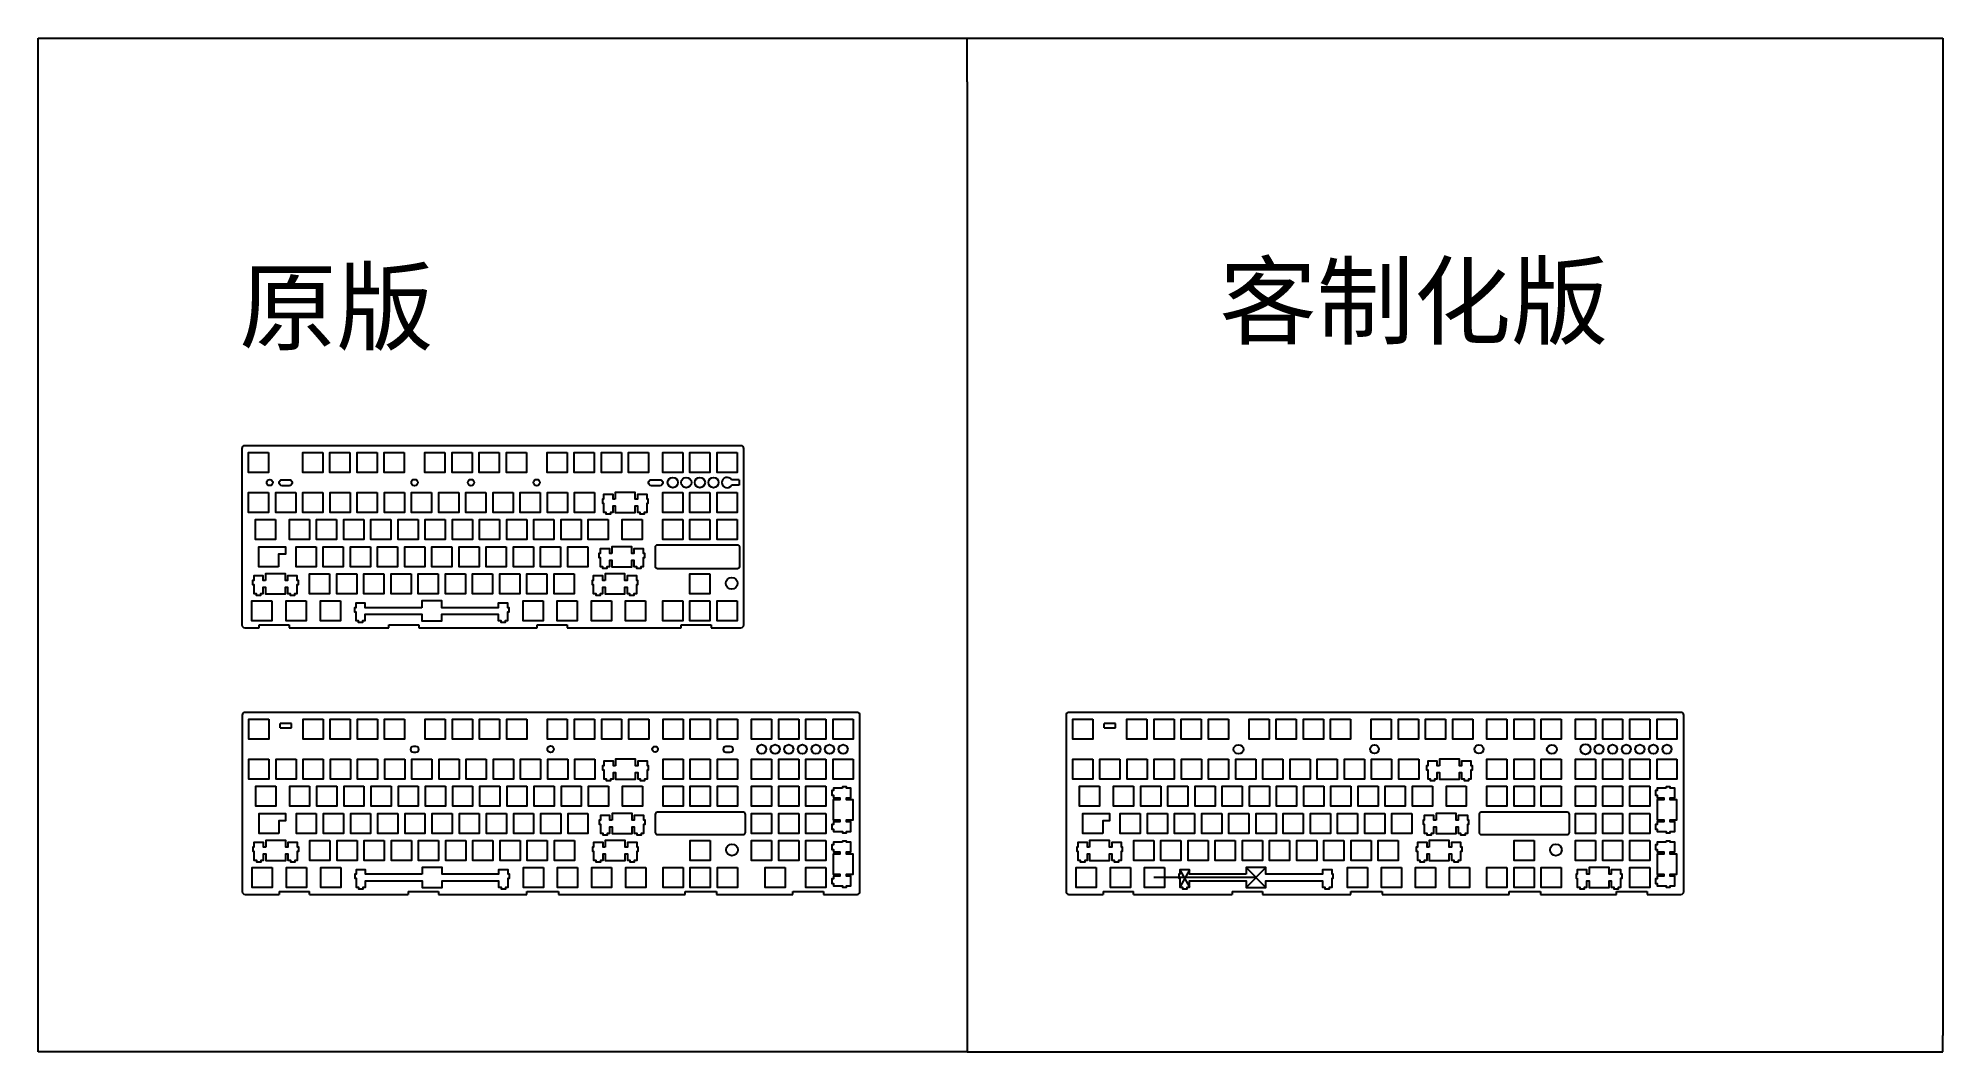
# Model space of a CAD drawing. Header units: millimetres. Extents: x -11 to 6802, y 2 to 721.
# Drawn here: x -11 to 1325, y 10 to 721 of the extents above; entities that cross this region are included whole.
import ezdxf

# ---------------------------------------------------------------- set-up
doc = ezdxf.new("R2010")
doc.units = ezdxf.units.MM
doc.styles.get("Standard").update_dxf_attribs({"font": 'arial.ttf'})

msp = doc.modelspace()

# ---------------------------------------------------------------- texts
at = {"attachment_point": 1}
for s, width, insert, char_height in [('{\\fSimSun|b0|i0|c134|p2;\\H0.625x;原版}', 313.43615, (130.224, 557.112), 80), ('{\\fSimSun|b0|i0|c134|p2;客制化版}', 405.52018, (817.55, 561.127), 50)]:
    msp.add_mtext_dynamic_manual_height_columns(s, width=width, gutter_width=12.5, heights=[0], dxfattribs=dict(at, insert=insert, char_height=char_height))

# ---------------------------------------------------------------- linework, layer by layer
for p, q in [((-10.788, 9.912), (-10.788, 720.537)), ((-10.788, 720.537), (1324.93, 720.537)), ((640.735, 689.807), (640.735, 720.537)), ((1324.93, 720.537), (1324.93, 21.436)), ((640.735, 689.807), (640.735, 9.912)), ((480.852, 410.837), (475.441, 410.837)), ((480.852, 407.137), (475.441, 407.137)), ((480.852, 410.837), (480.852, 407.137)), ((789.874, 137.616), (796.623, 125.317)), ((796.623, 137.616), (789.874, 125.317)), ((836.249, 139.086), (850.248, 125.087)), ((850.248, 139.086), (836.249, 125.087)), ((843.248, 132.087), (771.511, 132.087)), ((1324.93, 9.912), (1324.93, 21.436)), ((640.735, 9.912), (-10.788, 9.912)), ((640.735, 9.912), (1324.93, 9.912))]:
    msp.add_line(p, q)
at = {"color": 3, "linetype": 'Continuous'}
for p, q in [((132.105, 432.786), (132.105, 309.192)), ((482.052, 434.786), (134.105, 434.786)), ((144.305, 309.292), (165.305, 309.292)), ((144.305, 307.192), (144.305, 309.292)), ((165.305, 309.292), (165.305, 307.192)), ((235.205, 309.292), (256.205, 309.292)), ((235.205, 307.192), (235.205, 309.292)), ((256.205, 309.292), (256.205, 307.192)), ((339.205, 309.292), (360.205, 309.292)), ((339.205, 307.192), (339.205, 309.292)), ((360.205, 309.292), (360.205, 307.192)), ((440.205, 309.292), (461.205, 309.292)), ((440.205, 307.192), (440.205, 309.292)), ((461.205, 309.292), (461.205, 307.192)), ((159.022, 237.082), (159.022, 240.082)), ((167.022, 240.082), (159.022, 240.082)), ((159.022, 237.082), (167.022, 237.082)), ((167.022, 237.082), (167.022, 240.082)), ((736.75, 237.082), (736.75, 240.082)), ((744.75, 240.082), (736.75, 240.082)), ((736.75, 237.082), (744.75, 237.082)), ((744.75, 237.082), (744.75, 240.082)), ((158.322, 122.387), (158.322, 120.287)), ((158.322, 122.387), (179.522, 122.387)), ((179.522, 120.287), (179.522, 122.387)), ((248.822, 122.387), (248.822, 120.287)), ((248.822, 122.387), (270.022, 122.387)), ((270.022, 122.387), (270.022, 120.287)), ((332.022, 120.287), (332.022, 122.387)), ((332.022, 122.387), (354.022, 122.387)), ((354.022, 122.387), (354.022, 120.287)), ((443.022, 120.287), (443.022, 122.387)), ((443.022, 122.387), (465.022, 122.387)), ((465.022, 122.387), (465.022, 120.287)), ((518.422, 120.287), (518.422, 122.387)), ((518.422, 122.387), (539.922, 122.387)), ((539.922, 122.387), (539.922, 120.287)), ((736.05, 122.387), (736.05, 120.287)), ((736.05, 122.387), (757.25, 122.387)), ((757.25, 120.287), (757.25, 122.387)), ((826.55, 122.387), (826.55, 120.287)), ((826.55, 122.387), (847.75, 122.387)), ((847.75, 122.387), (847.75, 120.287)), ((909.75, 120.287), (909.75, 122.387)), ((909.75, 122.387), (931.75, 122.387)), ((931.75, 122.387), (931.75, 120.287)), ((1020.75, 120.287), (1020.75, 122.387)), ((1020.75, 122.387), (1042.75, 122.387)), ((1042.75, 122.387), (1042.75, 120.287)), ((1096.15, 120.287), (1096.15, 122.387)), ((1096.15, 122.387), (1117.65, 122.387)), ((1117.65, 122.387), (1117.65, 120.287))]:
    msp.add_line(p, q, dxfattribs=at)
at = {"color": 0}
for points in [[(150.805, 429.986), (150.805, 415.987), (136.805, 415.987), (136.805, 429.986)], [(188.804, 429.986), (188.804, 415.987), (174.805, 415.987), (174.805, 429.986)], [(207.854, 429.986), (207.854, 415.987), (193.855, 415.987), (193.855, 429.986)], [(226.904, 429.986), (226.904, 415.987), (212.905, 415.987), (212.905, 429.986)], [(245.954, 429.986), (245.954, 415.987), (231.953, 415.987), (231.953, 429.986)], [(274.453, 429.986), (274.453, 415.987), (260.454, 415.987), (260.454, 429.986)], [(293.503, 429.986), (293.503, 415.987), (279.504, 415.987), (279.504, 429.986)], [(312.553, 429.986), (312.553, 415.987), (298.554, 415.987), (298.554, 429.986)], [(331.603, 429.986), (331.603, 415.987), (317.603, 415.987), (317.603, 429.986)], [(360.103, 429.986), (360.103, 415.987), (346.103, 415.987), (346.103, 429.986)], [(379.153, 429.986), (379.153, 415.987), (365.153, 415.987), (365.153, 429.986)], [(398.203, 429.986), (398.203, 415.987), (384.203, 415.987), (384.203, 429.986)], [(417.253, 429.986), (417.253, 415.987), (403.252, 415.987), (403.252, 429.986)], [(441.252, 429.986), (441.252, 415.987), (427.253, 415.987), (427.253, 429.986)], [(460.302, 429.986), (460.302, 415.987), (446.303, 415.987), (446.303, 429.986)], [(479.352, 429.986), (479.352, 415.987), (465.353, 415.987), (465.353, 429.986)], [(150.805, 401.987), (150.805, 387.988), (136.805, 387.988), (136.805, 401.987)], [(169.854, 401.987), (169.854, 387.988), (155.855, 387.988), (155.855, 401.987)], [(188.904, 401.987), (188.904, 387.988), (174.905, 387.988), (174.905, 401.987)], [(207.954, 401.987), (207.954, 387.988), (193.955, 387.988), (193.955, 401.987)], [(227.004, 401.987), (227.004, 387.988), (213.005, 387.988), (213.005, 401.987)], [(246.054, 401.987), (246.054, 387.988), (232.054, 387.988), (232.054, 401.987)], [(265.104, 401.987), (265.104, 387.988), (251.103, 387.988), (251.103, 401.987)], [(284.154, 401.987), (284.154, 387.988), (270.155, 387.988), (270.155, 401.987)], [(303.204, 401.987), (303.204, 387.988), (289.205, 387.988), (289.205, 401.987)], [(322.254, 401.987), (322.254, 387.988), (308.255, 387.988), (308.255, 401.987)], [(341.304, 401.987), (341.304, 387.988), (327.305, 387.988), (327.305, 401.987)], [(360.354, 401.987), (360.354, 387.988), (346.355, 387.988), (346.355, 401.987)], [(379.404, 401.987), (379.404, 387.988), (365.405, 387.988), (365.405, 401.987)], [(393.98, 397.287), (392.454, 397.287), (392.454, 400.517), (385.705, 400.517), (385.705, 397.287), (384.879, 397.287), (384.879, 394.488), (385.705, 394.488), (385.705, 388.218), (387.428, 388.218), (387.428, 387.018), (390.729, 387.018), (390.729, 388.218), (392.454, 388.218), (392.454, 392.687), (393.98, 392.687), (393.98, 387.988), (407.979, 387.988), (407.979, 392.687), (409.505, 392.687), (409.505, 388.218), (411.23, 388.218), (411.23, 387.018), (414.529, 387.018), (414.529, 388.218), (416.254, 388.218), (416.254, 394.488), (417.08, 394.488), (417.08, 397.287), (416.254, 397.287), (416.254, 400.517), (409.505, 400.517), (409.505, 397.287), (407.979, 397.287), (407.979, 401.987), (393.98, 401.987)], [(441.252, 401.987), (441.252, 387.988), (427.253, 387.988), (427.253, 401.987)], [(460.302, 401.987), (460.302, 387.988), (446.303, 387.988), (446.303, 401.987)], [(479.352, 401.987), (479.352, 387.988), (465.353, 387.988), (465.353, 401.987)], [(155.605, 382.988), (155.605, 368.989), (141.605, 368.989), (141.605, 382.988)], [(179.417, 382.988), (179.417, 368.989), (165.418, 368.989), (165.418, 382.988)], [(198.467, 382.988), (198.467, 368.989), (184.468, 368.989), (184.468, 382.988)], [(217.517, 382.988), (217.517, 368.989), (203.518, 368.989), (203.518, 382.988)], [(236.567, 382.988), (236.567, 368.989), (222.568, 368.989), (222.568, 382.988)], [(255.617, 382.988), (255.617, 368.989), (241.618, 368.989), (241.618, 382.988)], [(274.667, 382.988), (274.667, 368.989), (260.668, 368.989), (260.668, 382.988)], [(293.717, 382.988), (293.717, 368.989), (279.718, 368.989), (279.718, 382.988)], [(312.767, 382.988), (312.767, 368.989), (298.768, 368.989), (298.768, 382.988)], [(331.817, 382.988), (331.817, 368.989), (317.818, 368.989), (317.818, 382.988)], [(350.867, 382.988), (350.867, 368.989), (336.868, 368.989), (336.868, 382.988)], [(369.917, 382.988), (369.917, 368.989), (355.918, 368.989), (355.918, 382.988)], [(388.967, 382.988), (388.967, 368.989), (374.968, 368.989), (374.968, 382.988)], [(412.78, 382.988), (412.78, 368.989), (398.78, 368.989), (398.78, 382.988)], [(441.252, 382.988), (441.252, 368.989), (427.253, 368.989), (427.253, 382.988)], [(460.302, 382.988), (460.302, 368.989), (446.303, 368.989), (446.303, 382.988)], [(479.352, 382.988), (479.352, 368.989), (465.353, 368.989), (465.353, 382.988)], [(184.1, 363.989), (184.1, 349.99), (170.1, 349.99), (170.1, 363.989)], [(203.15, 363.989), (203.15, 349.99), (189.15, 349.99), (189.15, 363.989)], [(222.2, 363.989), (222.2, 349.99), (208.2, 349.99), (208.2, 363.989)], [(241.25, 363.989), (241.25, 349.99), (227.25, 349.99), (227.25, 363.989)], [(260.3, 363.989), (260.3, 349.99), (246.3, 349.99), (246.3, 363.989)], [(279.35, 363.989), (279.35, 349.99), (265.35, 349.99), (265.35, 363.989)], [(298.4, 363.989), (298.4, 349.99), (284.4, 349.99), (284.4, 363.989)], [(317.45, 363.989), (317.45, 349.99), (303.45, 349.99), (303.45, 363.989)], [(336.5, 363.989), (336.5, 349.99), (322.5, 349.99), (322.5, 363.989)], [(355.55, 363.989), (355.55, 349.99), (341.55, 349.99), (341.55, 363.989)], [(374.6, 363.989), (374.6, 349.99), (360.6, 349.99), (360.6, 363.989)], [(391.555, 359.289), (390.031, 359.289), (390.031, 362.519), (383.28, 362.519), (383.28, 359.289), (382.456, 359.289), (382.456, 356.49), (383.28, 356.49), (383.28, 350.22), (385.005, 350.22), (385.005, 349.02), (388.304, 349.02), (388.304, 350.22), (390.031, 350.22), (390.031, 354.689), (391.555, 354.689), (391.555, 349.99), (405.556, 349.99), (405.556, 354.689), (407.08, 354.689), (407.08, 350.22), (408.805, 350.22), (408.805, 349.02), (412.106, 349.02), (412.106, 350.22), (413.831, 350.22), (413.831, 356.49), (414.655, 356.49), (414.655, 359.289), (413.831, 359.289), (413.831, 362.519), (407.08, 362.519), (407.08, 359.289), (405.556, 359.289), (405.556, 363.989), (391.555, 363.989)], [(148.657, 340.29), (147.131, 340.29), (147.131, 343.52), (140.382, 343.52), (140.382, 340.29), (139.556, 340.29), (139.556, 337.491), (140.382, 337.491), (140.382, 331.221), (142.105, 331.221), (142.105, 330.021), (145.406, 330.021), (145.406, 331.221), (147.131, 331.221), (147.131, 335.69), (148.657, 335.69), (148.657, 330.991), (162.656, 330.991), (162.656, 335.69), (164.182, 335.69), (164.182, 331.221), (165.907, 331.221), (165.907, 330.021), (169.206, 330.021), (169.206, 331.221), (170.931, 331.221), (170.931, 337.491), (171.757, 337.491), (171.757, 340.29), (170.931, 340.29), (170.931, 343.52), (164.182, 343.52), (164.182, 340.29), (162.656, 340.29), (162.656, 344.99), (148.657, 344.99)], [(193.604, 344.99), (193.604, 330.991), (179.605, 330.991), (179.605, 344.99)], [(212.654, 344.99), (212.654, 330.991), (198.655, 330.991), (198.655, 344.99)], [(231.704, 344.99), (231.704, 330.991), (217.705, 330.991), (217.705, 344.99)], [(250.755, 344.99), (250.755, 330.991), (236.755, 330.991), (236.755, 344.99)], [(269.805, 344.99), (269.805, 330.991), (255.805, 330.991), (255.805, 344.99)], [(288.855, 344.99), (288.855, 330.991), (274.855, 330.991), (274.855, 344.99)], [(307.905, 344.99), (307.905, 330.991), (293.905, 330.991), (293.905, 344.99)], [(326.955, 344.99), (326.955, 330.991), (312.955, 330.991), (312.955, 344.99)], [(346.005, 344.99), (346.005, 330.991), (332.005, 330.991), (332.005, 344.99)], [(365.055, 344.99), (365.055, 330.991), (351.055, 330.991), (351.055, 344.99)], [(386.755, 340.29), (385.231, 340.29), (385.231, 343.52), (378.48, 343.52), (378.48, 340.29), (377.656, 340.29), (377.656, 337.491), (378.48, 337.491), (378.48, 331.221), (380.205, 331.221), (380.205, 330.021), (383.504, 330.021), (383.504, 331.221), (385.231, 331.221), (385.231, 335.69), (386.755, 335.69), (386.755, 330.991), (400.756, 330.991), (400.756, 335.69), (402.28, 335.69), (402.28, 331.221), (404.005, 331.221), (404.005, 330.021), (407.306, 330.021), (407.306, 331.221), (409.031, 331.221), (409.031, 337.491), (409.855, 337.491), (409.855, 340.29), (409.031, 340.29), (409.031, 343.52), (402.28, 343.52), (402.28, 340.29), (400.756, 340.29), (400.756, 344.99), (386.755, 344.99)], [(460.302, 344.99), (460.302, 330.991), (446.303, 330.991), (446.303, 344.99)], [(153.205, 325.991), (153.205, 311.992), (139.205, 311.992), (139.205, 325.991)], [(177.204, 325.991), (177.204, 311.992), (163.205, 311.992), (163.205, 325.991)], [(201.204, 325.991), (201.204, 311.992), (187.204, 311.992), (187.204, 325.991)], [(258.304, 321.291), (218.678, 321.291), (218.678, 324.521), (211.929, 324.521), (211.929, 321.291), (211.103, 321.291), (211.103, 318.492), (211.929, 318.492), (211.929, 312.222), (213.654, 312.222), (213.654, 311.022), (216.953, 311.022), (216.953, 312.222), (218.678, 312.222), (218.678, 316.691), (258.304, 316.691), (258.304, 311.992), (272.303, 311.992), (272.303, 316.691), (311.929, 316.691), (311.929, 312.222), (313.653, 312.222), (313.653, 311.022), (316.953, 311.022), (316.953, 312.222), (318.678, 312.222), (318.678, 318.492), (319.504, 318.492), (319.504, 321.291), (318.678, 321.291), (318.678, 324.521), (311.929, 324.521), (311.929, 321.291), (272.303, 321.291), (272.303, 325.991), (258.304, 325.991)], [(343.403, 325.991), (343.403, 311.992), (329.403, 311.992), (329.403, 325.991)], [(367.302, 325.991), (367.302, 311.992), (353.303, 311.992), (353.303, 325.991)], [(391.201, 325.991), (391.201, 311.992), (377.202, 311.992), (377.202, 325.991)], [(415.1, 325.991), (415.1, 311.992), (401.101, 311.992), (401.101, 325.991)], [(441.252, 325.991), (441.252, 311.992), (427.253, 311.992), (427.253, 325.991)], [(460.302, 325.991), (460.302, 311.992), (446.303, 311.992), (446.303, 325.991)], [(479.352, 325.991), (479.352, 311.992), (465.353, 311.992), (465.353, 325.991)], [(151.022, 243.081), (151.022, 229.082), (137.022, 229.082), (137.022, 243.081)], [(189.021, 243.081), (189.021, 229.082), (175.022, 229.082), (175.022, 243.081)], [(208.071, 243.081), (208.071, 229.082), (194.072, 229.082), (194.072, 243.081)], [(227.121, 243.081), (227.121, 229.082), (213.122, 229.082), (213.122, 243.081)], [(246.171, 243.081), (246.171, 229.082), (232.17, 229.082), (232.17, 243.081)], [(274.67, 243.081), (274.67, 229.082), (260.671, 229.082), (260.671, 243.081)], [(293.72, 243.081), (293.72, 229.082), (279.721, 229.082), (279.721, 243.081)], [(312.77, 243.081), (312.77, 229.082), (298.771, 229.082), (298.771, 243.081)], [(331.82, 243.081), (331.82, 229.082), (317.82, 229.082), (317.82, 243.081)], [(360.32, 243.081), (360.32, 229.082), (346.32, 229.082), (346.32, 243.081)], [(379.37, 243.081), (379.37, 229.082), (365.37, 229.082), (365.37, 243.081)], [(398.42, 243.081), (398.42, 229.082), (384.42, 229.082), (384.42, 243.081)], [(417.47, 243.081), (417.47, 229.082), (403.469, 229.082), (403.469, 243.081)], [(441.469, 243.081), (441.469, 229.082), (427.47, 229.082), (427.47, 243.081)], [(460.519, 243.081), (460.519, 229.082), (446.52, 229.082), (446.52, 243.081)], [(479.569, 243.081), (479.569, 229.082), (465.57, 229.082), (465.57, 243.081)], [(503.568, 243.081), (503.568, 229.082), (489.569, 229.082), (489.569, 243.081)], [(522.618, 243.081), (522.618, 229.082), (508.619, 229.082), (508.619, 243.081)], [(541.668, 243.081), (541.668, 229.082), (527.669, 229.082), (527.669, 243.081)], [(560.718, 243.081), (560.718, 229.082), (546.717, 229.082), (546.717, 243.081)], [(728.75, 243.081), (728.75, 229.082), (714.75, 229.082), (714.75, 243.081)], [(766.749, 243.081), (766.749, 229.082), (752.75, 229.082), (752.75, 243.081)], [(785.799, 243.081), (785.799, 229.082), (771.8, 229.082), (771.8, 243.081)], [(804.849, 243.081), (804.849, 229.082), (790.85, 229.082), (790.85, 243.081)], [(823.899, 243.081), (823.899, 229.082), (809.898, 229.082), (809.898, 243.081)], [(852.398, 243.081), (852.398, 229.082), (838.399, 229.082), (838.399, 243.081)], [(871.448, 243.081), (871.448, 229.082), (857.449, 229.082), (857.449, 243.081)], [(890.498, 243.081), (890.498, 229.082), (876.499, 229.082), (876.499, 243.081)], [(909.548, 243.081), (909.548, 229.082), (895.548, 229.082), (895.548, 243.081)], [(938.048, 243.081), (938.048, 229.082), (924.048, 229.082), (924.048, 243.081)], [(957.098, 243.081), (957.098, 229.082), (943.098, 229.082), (943.098, 243.081)], [(976.148, 243.081), (976.148, 229.082), (962.148, 229.082), (962.148, 243.081)], [(995.198, 243.081), (995.198, 229.082), (981.197, 229.082), (981.197, 243.081)], [(1019.197, 243.081), (1019.197, 229.082), (1005.198, 229.082), (1005.198, 243.081)], [(1038.247, 243.081), (1038.247, 229.082), (1024.248, 229.082), (1024.248, 243.081)], [(1057.297, 243.081), (1057.297, 229.082), (1043.298, 229.082), (1043.298, 243.081)], [(1081.296, 243.081), (1081.296, 229.082), (1067.297, 229.082), (1067.297, 243.081)], [(1100.346, 243.081), (1100.346, 229.082), (1086.347, 229.082), (1086.347, 243.081)], [(1119.396, 243.081), (1119.396, 229.082), (1105.397, 229.082), (1105.397, 243.081)], [(1138.446, 243.081), (1138.446, 229.082), (1124.446, 229.082), (1124.446, 243.081)], [(151.022, 215.082), (151.022, 201.083), (137.022, 201.083), (137.022, 215.082)], [(170.071, 215.082), (170.071, 201.083), (156.072, 201.083), (156.072, 215.082)], [(189.121, 215.082), (189.121, 201.083), (175.122, 201.083), (175.122, 215.082)], [(208.171, 215.082), (208.171, 201.083), (194.172, 201.083), (194.172, 215.082)], [(227.221, 215.082), (227.221, 201.083), (213.222, 201.083), (213.222, 215.082)], [(246.271, 215.082), (246.271, 201.083), (232.271, 201.083), (232.271, 215.082)], [(265.321, 215.082), (265.321, 201.083), (251.32, 201.083), (251.32, 215.082)], [(284.371, 215.082), (284.371, 201.083), (270.372, 201.083), (270.372, 215.082)], [(303.421, 215.082), (303.421, 201.083), (289.422, 201.083), (289.422, 215.082)], [(322.471, 215.082), (322.471, 201.083), (308.472, 201.083), (308.472, 215.082)], [(341.521, 215.082), (341.521, 201.083), (327.522, 201.083), (327.522, 215.082)], [(360.571, 215.082), (360.571, 201.083), (346.572, 201.083), (346.572, 215.082)], [(379.621, 215.082), (379.621, 201.083), (365.622, 201.083), (365.622, 215.082)], [(394.197, 210.382), (392.671, 210.382), (392.671, 213.612), (385.922, 213.612), (385.922, 210.382), (385.096, 210.382), (385.096, 207.583), (385.922, 207.583), (385.922, 201.313), (387.645, 201.313), (387.645, 200.113), (390.946, 200.113), (390.946, 201.313), (392.671, 201.313), (392.671, 205.782), (394.197, 205.782), (394.197, 201.083), (408.196, 201.083), (408.196, 205.782), (409.722, 205.782), (409.722, 201.313), (411.447, 201.313), (411.447, 200.113), (414.746, 200.113), (414.746, 201.313), (416.471, 201.313), (416.471, 207.583), (417.297, 207.583), (417.297, 210.382), (416.471, 210.382), (416.471, 213.612), (409.722, 213.612), (409.722, 210.382), (408.196, 210.382), (408.196, 215.082), (394.197, 215.082)], [(441.469, 215.082), (441.469, 201.083), (427.47, 201.083), (427.47, 215.082)], [(460.519, 215.082), (460.519, 201.083), (446.52, 201.083), (446.52, 215.082)], [(479.569, 215.082), (479.569, 201.083), (465.57, 201.083), (465.57, 215.082)], [(503.568, 215.082), (503.568, 201.083), (489.569, 201.083), (489.569, 215.082)], [(522.618, 215.082), (522.618, 201.083), (508.619, 201.083), (508.619, 215.082)], [(541.668, 215.082), (541.668, 201.083), (527.669, 201.083), (527.669, 215.082)], [(560.718, 215.082), (560.718, 201.083), (546.717, 201.083), (546.717, 215.082)], [(728.75, 215.082), (728.75, 201.083), (714.75, 201.083), (714.75, 215.082)], [(747.8, 215.082), (747.8, 201.083), (733.8, 201.083), (733.8, 215.082)], [(766.85, 215.082), (766.85, 201.083), (752.85, 201.083), (752.85, 215.082)], [(785.9, 215.082), (785.9, 201.083), (771.9, 201.083), (771.9, 215.082)], [(804.95, 215.082), (804.95, 201.083), (790.95, 201.083), (790.95, 215.082)], [(824, 215.082), (824, 201.083), (809.999, 201.083), (809.999, 215.082)], [(843.05, 215.082), (843.05, 201.083), (829.049, 201.083), (829.049, 215.082)], [(862.1, 215.082), (862.1, 201.083), (848.101, 201.083), (848.101, 215.082)], [(881.15, 215.082), (881.15, 201.083), (867.151, 201.083), (867.151, 215.082)], [(900.2, 215.082), (900.2, 201.083), (886.201, 201.083), (886.201, 215.082)], [(919.25, 215.082), (919.25, 201.083), (905.251, 201.083), (905.251, 215.082)], [(938.3, 215.082), (938.3, 201.083), (924.301, 201.083), (924.301, 215.082)], [(957.35, 215.082), (957.35, 201.083), (943.351, 201.083), (943.351, 215.082)], [(971.926, 210.382), (970.4, 210.382), (970.4, 213.612), (963.651, 213.612), (963.651, 210.382), (962.825, 210.382), (962.825, 207.583), (963.651, 207.583), (963.651, 201.313), (965.374, 201.313), (965.374, 200.113), (968.675, 200.113), (968.675, 201.313), (970.4, 201.313), (970.4, 205.782), (971.926, 205.782), (971.926, 201.083), (985.925, 201.083), (985.925, 205.782), (987.451, 205.782), (987.451, 201.313), (989.176, 201.313), (989.176, 200.113), (992.475, 200.113), (992.475, 201.313), (994.2, 201.313), (994.2, 207.583), (995.026, 207.583), (995.026, 210.382), (994.2, 210.382), (994.2, 213.612), (987.451, 213.612), (987.451, 210.382), (985.925, 210.382), (985.925, 215.082), (971.926, 215.082)], [(1019.197, 215.082), (1019.197, 201.083), (1005.198, 201.083), (1005.198, 215.082)], [(1038.247, 215.082), (1038.247, 201.083), (1024.248, 201.083), (1024.248, 215.082)], [(1057.297, 215.082), (1057.297, 201.083), (1043.298, 201.083), (1043.298, 215.082)], [(1081.296, 215.082), (1081.296, 201.083), (1067.297, 201.083), (1067.297, 215.082)], [(1100.346, 215.082), (1100.346, 201.083), (1086.347, 201.083), (1086.347, 215.082)], [(1119.396, 215.082), (1119.396, 201.083), (1105.397, 201.083), (1105.397, 215.082)], [(1138.446, 215.082), (1138.446, 201.083), (1124.446, 201.083), (1124.446, 215.082)], [(155.822, 196.083), (155.822, 182.084), (141.822, 182.084), (141.822, 196.083)], [(179.634, 196.083), (179.634, 182.084), (165.635, 182.084), (165.635, 196.083)], [(198.684, 196.083), (198.684, 182.084), (184.685, 182.084), (184.685, 196.083)], [(217.734, 196.083), (217.734, 182.084), (203.735, 182.084), (203.735, 196.083)], [(236.784, 196.083), (236.784, 182.084), (222.785, 182.084), (222.785, 196.083)], [(255.834, 196.083), (255.834, 182.084), (241.835, 182.084), (241.835, 196.083)], [(274.884, 196.083), (274.884, 182.084), (260.885, 182.084), (260.885, 196.083)], [(293.934, 196.083), (293.934, 182.084), (279.935, 182.084), (279.935, 196.083)], [(312.984, 196.083), (312.984, 182.084), (298.985, 182.084), (298.985, 196.083)], [(332.034, 196.083), (332.034, 182.084), (318.035, 182.084), (318.035, 196.083)], [(351.084, 196.083), (351.084, 182.084), (337.085, 182.084), (337.085, 196.083)], [(370.134, 196.083), (370.134, 182.084), (356.135, 182.084), (356.135, 196.083)], [(389.184, 196.083), (389.184, 182.084), (375.185, 182.084), (375.185, 196.083)], [(412.997, 196.083), (412.997, 182.084), (398.997, 182.084), (398.997, 196.083)], [(441.469, 196.083), (441.469, 182.084), (427.47, 182.084), (427.47, 196.083)], [(460.519, 196.083), (460.519, 182.084), (446.52, 182.084), (446.52, 196.083)], [(479.569, 196.083), (479.569, 182.084), (465.57, 182.084), (465.57, 196.083)], [(503.568, 196.083), (503.568, 182.084), (489.569, 182.084), (489.569, 196.083)], [(522.618, 196.083), (522.618, 182.084), (508.619, 182.084), (508.619, 196.083)], [(541.668, 196.083), (541.668, 182.084), (527.669, 182.084), (527.669, 196.083)], [(553.215, 194.858), (546.946, 194.858), (546.946, 193.133), (545.747, 193.133), (545.747, 189.834), (546.946, 189.834), (546.946, 188.109), (551.416, 188.109), (551.416, 186.583), (546.717, 186.583), (546.717, 172.584), (551.416, 172.584), (551.416, 171.058), (546.946, 171.058), (546.946, 169.333), (545.747, 169.333), (545.747, 166.034), (546.946, 166.034), (546.946, 164.309), (553.215, 164.309), (553.215, 163.483), (556.016, 163.483), (556.016, 164.309), (559.248, 164.309), (559.248, 171.058), (556.016, 171.058), (556.016, 172.584), (560.715, 172.584), (560.715, 186.583), (556.016, 186.583), (556.016, 188.109), (559.248, 188.109), (559.248, 194.858), (556.016, 194.858), (556.016, 195.684), (553.215, 195.684)], [(733.55, 196.083), (733.55, 182.084), (719.55, 182.084), (719.55, 196.083)], [(757.362, 196.083), (757.362, 182.084), (743.363, 182.084), (743.363, 196.083)], [(776.412, 196.083), (776.412, 182.084), (762.413, 182.084), (762.413, 196.083)], [(795.462, 196.083), (795.462, 182.084), (781.463, 182.084), (781.463, 196.083)], [(814.512, 196.083), (814.512, 182.084), (800.513, 182.084), (800.513, 196.083)], [(833.562, 196.083), (833.562, 182.084), (819.563, 182.084), (819.563, 196.083)], [(852.612, 196.083), (852.612, 182.084), (838.613, 182.084), (838.613, 196.083)], [(871.662, 196.083), (871.662, 182.084), (857.663, 182.084), (857.663, 196.083)], [(890.712, 196.083), (890.712, 182.084), (876.713, 182.084), (876.713, 196.083)], [(909.762, 196.083), (909.762, 182.084), (895.763, 182.084), (895.763, 196.083)], [(928.812, 196.083), (928.812, 182.084), (914.813, 182.084), (914.813, 196.083)], [(947.862, 196.083), (947.862, 182.084), (933.863, 182.084), (933.863, 196.083)], [(966.912, 196.083), (966.912, 182.084), (952.913, 182.084), (952.913, 196.083)], [(990.725, 196.083), (990.725, 182.084), (976.725, 182.084), (976.725, 196.083)], [(1019.197, 196.083), (1019.197, 182.084), (1005.198, 182.084), (1005.198, 196.083)], [(1038.247, 196.083), (1038.247, 182.084), (1024.248, 182.084), (1024.248, 196.083)], [(1057.297, 196.083), (1057.297, 182.084), (1043.298, 182.084), (1043.298, 196.083)], [(1081.296, 196.083), (1081.296, 182.084), (1067.297, 182.084), (1067.297, 196.083)], [(1100.346, 196.083), (1100.346, 182.084), (1086.347, 182.084), (1086.347, 196.083)], [(1119.396, 196.083), (1119.396, 182.084), (1105.397, 182.084), (1105.397, 196.083)], [(1130.943, 194.858), (1124.674, 194.858), (1124.674, 193.133), (1123.475, 193.133), (1123.475, 189.834), (1124.674, 189.834), (1124.674, 188.109), (1129.144, 188.109), (1129.144, 186.583), (1124.445, 186.583), (1124.445, 172.584), (1129.144, 172.584), (1129.144, 171.058), (1124.674, 171.058), (1124.674, 169.333), (1123.475, 169.333), (1123.475, 166.034), (1124.674, 166.034), (1124.674, 164.309), (1130.943, 164.309), (1130.943, 163.483), (1133.744, 163.483), (1133.744, 164.309), (1136.976, 164.309), (1136.976, 171.058), (1133.744, 171.058), (1133.744, 172.584), (1138.443, 172.584), (1138.443, 186.583), (1133.744, 186.583), (1133.744, 188.109), (1136.976, 188.109), (1136.976, 194.858), (1133.744, 194.858), (1133.744, 195.684), (1130.943, 195.684)], [(184.317, 177.084), (184.317, 163.085), (170.317, 163.085), (170.317, 177.084)], [(203.367, 177.084), (203.367, 163.085), (189.367, 163.085), (189.367, 177.084)], [(222.417, 177.084), (222.417, 163.085), (208.417, 163.085), (208.417, 177.084)], [(241.467, 177.084), (241.467, 163.085), (227.467, 163.085), (227.467, 177.084)], [(260.517, 177.084), (260.517, 163.085), (246.517, 163.085), (246.517, 177.084)], [(279.567, 177.084), (279.567, 163.085), (265.567, 163.085), (265.567, 177.084)], [(298.617, 177.084), (298.617, 163.085), (284.617, 163.085), (284.617, 177.084)], [(317.667, 177.084), (317.667, 163.085), (303.667, 163.085), (303.667, 177.084)], [(336.717, 177.084), (336.717, 163.085), (322.717, 163.085), (322.717, 177.084)], [(355.767, 177.084), (355.767, 163.085), (341.767, 163.085), (341.767, 177.084)], [(374.817, 177.084), (374.817, 163.085), (360.817, 163.085), (360.817, 177.084)], [(391.772, 172.384), (390.248, 172.384), (390.248, 175.614), (383.497, 175.614), (383.497, 172.384), (382.673, 172.384), (382.673, 169.585), (383.497, 169.585), (383.497, 163.315), (385.222, 163.315), (385.222, 162.115), (388.521, 162.115), (388.521, 163.315), (390.248, 163.315), (390.248, 167.784), (391.772, 167.784), (391.772, 163.085), (405.773, 163.085), (405.773, 167.784), (407.297, 167.784), (407.297, 163.315), (409.022, 163.315), (409.022, 162.115), (412.323, 162.115), (412.323, 163.315), (414.048, 163.315), (414.048, 169.585), (414.872, 169.585), (414.872, 172.384), (414.048, 172.384), (414.048, 175.614), (407.297, 175.614), (407.297, 172.384), (405.773, 172.384), (405.773, 177.084), (391.772, 177.084)], [(503.568, 177.084), (503.568, 163.085), (489.569, 163.085), (489.569, 177.084)], [(522.618, 177.084), (522.618, 163.085), (508.619, 163.085), (508.619, 177.084)], [(541.668, 177.084), (541.668, 163.085), (527.669, 163.085), (527.669, 177.084)], [(762.045, 177.084), (762.045, 163.085), (748.045, 163.085), (748.045, 177.084)], [(781.095, 177.084), (781.095, 163.085), (767.095, 163.085), (767.095, 177.084)], [(800.145, 177.084), (800.145, 163.085), (786.145, 163.085), (786.145, 177.084)], [(819.195, 177.084), (819.195, 163.085), (805.195, 163.085), (805.195, 177.084)], [(838.245, 177.084), (838.245, 163.085), (824.245, 163.085), (824.245, 177.084)], [(857.295, 177.084), (857.295, 163.085), (843.295, 163.085), (843.295, 177.084)], [(876.345, 177.084), (876.345, 163.085), (862.345, 163.085), (862.345, 177.084)], [(895.395, 177.084), (895.395, 163.085), (881.395, 163.085), (881.395, 177.084)], [(914.445, 177.084), (914.445, 163.085), (900.445, 163.085), (900.445, 177.084)], [(933.495, 177.084), (933.495, 163.085), (919.495, 163.085), (919.495, 177.084)], [(952.545, 177.084), (952.545, 163.085), (938.545, 163.085), (938.545, 177.084)], [(969.5, 172.384), (967.976, 172.384), (967.976, 175.614), (961.225, 175.614), (961.225, 172.384), (960.401, 172.384), (960.401, 169.585), (961.225, 169.585), (961.225, 163.315), (962.95, 163.315), (962.95, 162.115), (966.249, 162.115), (966.249, 163.315), (967.976, 163.315), (967.976, 167.784), (969.5, 167.784), (969.5, 163.085), (983.501, 163.085), (983.501, 167.784), (985.025, 167.784), (985.025, 163.315), (986.75, 163.315), (986.75, 162.115), (990.051, 162.115), (990.051, 163.315), (991.776, 163.315), (991.776, 169.585), (992.6, 169.585), (992.6, 172.384), (991.776, 172.384), (991.776, 175.614), (985.025, 175.614), (985.025, 172.384), (983.501, 172.384), (983.501, 177.084), (969.5, 177.084)], [(1081.296, 177.084), (1081.296, 163.085), (1067.297, 163.085), (1067.297, 177.084)], [(1100.346, 177.084), (1100.346, 163.085), (1086.347, 163.085), (1086.347, 177.084)], [(1119.396, 177.084), (1119.396, 163.085), (1105.397, 163.085), (1105.397, 177.084)], [(148.874, 153.385), (147.348, 153.385), (147.348, 156.615), (140.599, 156.615), (140.599, 153.385), (139.773, 153.385), (139.773, 150.586), (140.599, 150.586), (140.599, 144.316), (142.322, 144.316), (142.322, 143.116), (145.623, 143.116), (145.623, 144.316), (147.348, 144.316), (147.348, 148.785), (148.874, 148.785), (148.874, 144.086), (162.873, 144.086), (162.873, 148.785), (164.399, 148.785), (164.399, 144.316), (166.124, 144.316), (166.124, 143.116), (169.423, 143.116), (169.423, 144.316), (171.148, 144.316), (171.148, 150.586), (171.974, 150.586), (171.974, 153.385), (171.148, 153.385), (171.148, 156.615), (164.399, 156.615), (164.399, 153.385), (162.873, 153.385), (162.873, 158.085), (148.874, 158.085)], [(193.821, 158.085), (193.821, 144.086), (179.822, 144.086), (179.822, 158.085)], [(212.871, 158.085), (212.871, 144.086), (198.872, 144.086), (198.872, 158.085)], [(231.921, 158.085), (231.921, 144.086), (217.922, 144.086), (217.922, 158.085)], [(250.972, 158.085), (250.972, 144.086), (236.972, 144.086), (236.972, 158.085)], [(270.022, 158.085), (270.022, 144.086), (256.022, 144.086), (256.022, 158.085)], [(289.072, 158.085), (289.072, 144.086), (275.072, 144.086), (275.072, 158.085)], [(308.122, 158.085), (308.122, 144.086), (294.122, 144.086), (294.122, 158.085)], [(327.172, 158.085), (327.172, 144.086), (313.172, 144.086), (313.172, 158.085)], [(346.222, 158.085), (346.222, 144.086), (332.222, 144.086), (332.222, 158.085)], [(365.272, 158.085), (365.272, 144.086), (351.272, 144.086), (351.272, 158.085)], [(386.972, 153.385), (385.448, 153.385), (385.448, 156.615), (378.697, 156.615), (378.697, 153.385), (377.873, 153.385), (377.873, 150.586), (378.697, 150.586), (378.697, 144.316), (380.422, 144.316), (380.422, 143.116), (383.721, 143.116), (383.721, 144.316), (385.448, 144.316), (385.448, 148.785), (386.972, 148.785), (386.972, 144.086), (400.973, 144.086), (400.973, 148.785), (402.497, 148.785), (402.497, 144.316), (404.222, 144.316), (404.222, 143.116), (407.523, 143.116), (407.523, 144.316), (409.248, 144.316), (409.248, 150.586), (410.072, 150.586), (410.072, 153.385), (409.248, 153.385), (409.248, 156.615), (402.497, 156.615), (402.497, 153.385), (400.973, 153.385), (400.973, 158.085), (386.972, 158.085)], [(460.519, 158.085), (460.519, 144.086), (446.52, 144.086), (446.52, 158.085)], [(503.568, 158.085), (503.568, 144.086), (489.569, 144.086), (489.569, 158.085)], [(522.618, 158.085), (522.618, 144.086), (508.619, 144.086), (508.619, 158.085)], [(541.668, 158.085), (541.668, 144.086), (527.669, 144.086), (527.669, 158.085)], [(553.215, 156.86), (546.946, 156.86), (546.946, 155.135), (545.747, 155.135), (545.747, 151.836), (546.946, 151.836), (546.946, 150.111), (551.416, 150.111), (551.416, 148.585), (546.717, 148.585), (546.717, 134.586), (551.416, 134.586), (551.416, 133.06), (546.946, 133.06), (546.946, 131.335), (545.747, 131.335), (545.747, 128.036), (546.946, 128.036), (546.946, 126.311), (553.215, 126.311), (553.215, 125.485), (556.016, 125.485), (556.016, 126.311), (559.248, 126.311), (559.248, 133.06), (556.016, 133.06), (556.016, 134.586), (560.715, 134.586), (560.715, 148.585), (556.016, 148.585), (556.016, 150.111), (559.248, 150.111), (559.248, 156.86), (556.016, 156.86), (556.016, 157.686), (553.215, 157.686)], [(726.602, 153.385), (725.076, 153.385), (725.076, 156.615), (718.327, 156.615), (718.327, 153.385), (717.501, 153.385), (717.501, 150.586), (718.327, 150.586), (718.327, 144.316), (720.05, 144.316), (720.05, 143.116), (723.351, 143.116), (723.351, 144.316), (725.076, 144.316), (725.076, 148.785), (726.602, 148.785), (726.602, 144.086), (740.601, 144.086), (740.601, 148.785), (742.127, 148.785), (742.127, 144.316), (743.852, 144.316), (743.852, 143.116), (747.151, 143.116), (747.151, 144.316), (748.876, 144.316), (748.876, 150.586), (749.702, 150.586), (749.702, 153.385), (748.876, 153.385), (748.876, 156.615), (742.127, 156.615), (742.127, 153.385), (740.601, 153.385), (740.601, 158.085), (726.602, 158.085)], [(771.55, 158.085), (771.55, 144.086), (757.55, 144.086), (757.55, 158.085)], [(790.6, 158.085), (790.6, 144.086), (776.6, 144.086), (776.6, 158.085)], [(809.65, 158.085), (809.65, 144.086), (795.65, 144.086), (795.65, 158.085)], [(828.7, 158.085), (828.7, 144.086), (814.7, 144.086), (814.7, 158.085)], [(847.75, 158.085), (847.75, 144.086), (833.75, 144.086), (833.75, 158.085)], [(866.8, 158.085), (866.8, 144.086), (852.8, 144.086), (852.8, 158.085)], [(885.85, 158.085), (885.85, 144.086), (871.85, 144.086), (871.85, 158.085)], [(904.9, 158.085), (904.9, 144.086), (890.9, 144.086), (890.9, 158.085)], [(923.95, 158.085), (923.95, 144.086), (909.95, 144.086), (909.95, 158.085)], [(943, 158.085), (943, 144.086), (929, 144.086), (929, 158.085)], [(964.7, 153.385), (963.176, 153.385), (963.176, 156.615), (956.425, 156.615), (956.425, 153.385), (955.601, 153.385), (955.601, 150.586), (956.425, 150.586), (956.425, 144.316), (958.15, 144.316), (958.15, 143.116), (961.449, 143.116), (961.449, 144.316), (963.176, 144.316), (963.176, 148.785), (964.7, 148.785), (964.7, 144.086), (978.701, 144.086), (978.701, 148.785), (980.225, 148.785), (980.225, 144.316), (981.95, 144.316), (981.95, 143.116), (985.251, 143.116), (985.251, 144.316), (986.976, 144.316), (986.976, 150.586), (987.8, 150.586), (987.8, 153.385), (986.976, 153.385), (986.976, 156.615), (980.225, 156.615), (980.225, 153.385), (978.701, 153.385), (978.701, 158.085), (964.7, 158.085)], [(1038.247, 158.085), (1038.247, 144.086), (1024.248, 144.086), (1024.248, 158.085)], [(1081.296, 158.085), (1081.296, 144.086), (1067.297, 144.086), (1067.297, 158.085)], [(1100.346, 158.085), (1100.346, 144.086), (1086.347, 144.086), (1086.347, 158.085)], [(1119.396, 158.085), (1119.396, 144.086), (1105.397, 144.086), (1105.397, 158.085)], [(1130.943, 156.86), (1124.674, 156.86), (1124.674, 155.135), (1123.475, 155.135), (1123.475, 151.836), (1124.674, 151.836), (1124.674, 150.111), (1129.144, 150.111), (1129.144, 148.585), (1124.445, 148.585), (1124.445, 134.586), (1129.144, 134.586), (1129.144, 133.06), (1124.674, 133.06), (1124.674, 131.335), (1123.475, 131.335), (1123.475, 128.036), (1124.674, 128.036), (1124.674, 126.311), (1130.943, 126.311), (1130.943, 125.485), (1133.744, 125.485), (1133.744, 126.311), (1136.976, 126.311), (1136.976, 133.06), (1133.744, 133.06), (1133.744, 134.586), (1138.443, 134.586), (1138.443, 148.585), (1133.744, 148.585), (1133.744, 150.111), (1136.976, 150.111), (1136.976, 156.86), (1133.744, 156.86), (1133.744, 157.686), (1130.943, 157.686)], [(153.422, 139.086), (153.422, 125.087), (139.422, 125.087), (139.422, 139.086)], [(177.421, 139.086), (177.421, 125.087), (163.422, 125.087), (163.422, 139.086)], [(201.421, 139.086), (201.421, 125.087), (187.421, 125.087), (187.421, 139.086)], [(258.521, 134.386), (218.895, 134.386), (218.895, 137.616), (212.146, 137.616), (212.146, 134.386), (211.32, 134.386), (211.32, 131.587), (212.146, 131.587), (212.146, 125.317), (213.871, 125.317), (213.871, 124.117), (217.17, 124.117), (217.17, 125.317), (218.895, 125.317), (218.895, 129.786), (258.521, 129.786), (258.521, 125.087), (272.52, 125.087), (272.52, 129.786), (312.146, 129.786), (312.146, 125.317), (313.87, 125.317), (313.87, 124.117), (317.17, 124.117), (317.17, 125.317), (318.895, 125.317), (318.895, 131.587), (319.721, 131.587), (319.721, 134.386), (318.895, 134.386), (318.895, 137.616), (312.146, 137.616), (312.146, 134.386), (272.52, 134.386), (272.52, 139.086), (258.521, 139.086)], [(343.62, 139.086), (343.62, 125.087), (329.62, 125.087), (329.62, 139.086)], [(367.519, 139.086), (367.519, 125.087), (353.52, 125.087), (353.52, 139.086)], [(391.418, 139.086), (391.418, 125.087), (377.419, 125.087), (377.419, 139.086)], [(415.317, 139.086), (415.317, 125.087), (401.318, 125.087), (401.318, 139.086)], [(441.469, 139.086), (441.469, 125.087), (427.47, 125.087), (427.47, 139.086)], [(460.519, 139.086), (460.519, 125.087), (446.52, 125.087), (446.52, 139.086)], [(479.569, 139.086), (479.569, 125.087), (465.57, 125.087), (465.57, 139.086)], [(513.092, 139.086), (513.092, 125.087), (499.093, 125.087), (499.093, 139.086)], [(541.668, 139.086), (541.668, 125.087), (527.669, 125.087), (527.669, 139.086)], [(731.15, 139.086), (731.15, 125.087), (717.15, 125.087), (717.15, 139.086)], [(755.149, 139.086), (755.149, 125.087), (741.15, 125.087), (741.15, 139.086)], [(779.149, 139.086), (779.149, 125.087), (765.149, 125.087), (765.149, 139.086)], [(836.249, 134.386), (796.623, 134.386), (796.623, 137.616), (789.874, 137.616), (789.874, 134.386), (789.048, 134.386), (789.048, 131.587), (789.874, 131.587), (789.874, 125.317), (791.599, 125.317), (791.599, 124.117), (794.898, 124.117), (794.898, 125.317), (796.623, 125.317), (796.623, 129.786), (836.249, 129.786), (836.249, 125.087), (850.248, 125.087), (850.248, 129.786), (889.874, 129.786), (889.874, 125.317), (891.598, 125.317), (891.598, 124.117), (894.898, 124.117), (894.898, 125.317), (896.623, 125.317), (896.623, 131.587), (897.449, 131.587), (897.449, 134.386), (896.623, 134.386), (896.623, 137.616), (889.874, 137.616), (889.874, 134.386), (850.248, 134.386), (850.248, 139.086), (836.249, 139.086)], [(921.348, 139.086), (921.348, 125.087), (907.348, 125.087), (907.348, 139.086)], [(945.248, 139.086), (945.248, 125.087), (931.248, 125.087), (931.248, 139.086)], [(969.147, 139.086), (969.147, 125.087), (955.148, 125.087), (955.148, 139.086)], [(993.046, 139.086), (993.046, 125.087), (979.047, 125.087), (979.047, 139.086)], [(1019.197, 139.086), (1019.197, 125.087), (1005.198, 125.087), (1005.198, 139.086)], [(1038.247, 139.086), (1038.247, 125.087), (1024.248, 125.087), (1024.248, 139.086)], [(1057.297, 139.086), (1057.297, 125.087), (1043.298, 125.087), (1043.298, 139.086)], [(1068.547, 131.586), (1068.547, 125.317), (1070.272, 125.317), (1070.272, 124.118), (1073.571, 124.118), (1073.571, 125.317), (1075.296, 125.317), (1075.296, 129.787), (1076.822, 129.787), (1076.822, 125.088), (1090.821, 125.088), (1090.821, 129.787), (1092.347, 129.787), (1092.347, 125.317), (1094.072, 125.317), (1094.072, 124.118), (1097.371, 124.118), (1097.371, 125.317), (1099.096, 125.317), (1099.096, 131.586), (1099.922, 131.586), (1099.922, 134.387), (1099.096, 134.387), (1099.096, 137.619), (1092.347, 137.619), (1092.347, 134.387), (1090.821, 134.387), (1090.821, 139.086), (1076.822, 139.086), (1076.822, 134.387), (1075.296, 134.387), (1075.296, 137.619), (1068.547, 137.619), (1068.547, 134.387), (1067.721, 134.387), (1067.721, 131.586)], [(1119.396, 139.086), (1119.396, 125.087), (1105.397, 125.087), (1105.397, 139.086)]]:
    msp.add_lwpolyline(points, close=True, dxfattribs=at)
at = {"color": 3, "linetype": 'Continuous'}
for points in [[(461.205, 307.192), (482.052, 307.192, 0.41421356), (484.052, 309.192), (484.052, 432.786)], [(539.922, 120.287), (563.518, 120.287, 0.41421356), (565.518, 122.287), (565.518, 245.881, 0.41421356), (563.518, 247.881), (134.322, 247.881, 0.41421356), (132.322, 245.881), (132.322, 122.287, 0.41421356), (134.322, 120.287), (158.322, 120.287)], [(1117.65, 120.287), (1141.246, 120.287, 0.41421356), (1143.246, 122.287), (1143.246, 245.881, 0.41421356), (1141.246, 247.881), (712.05, 247.881, 0.41421356), (710.05, 245.881), (710.05, 122.287, 0.41421356), (712.05, 120.287), (736.05, 120.287)]]:
    msp.add_lwpolyline(points, format="xyb", dxfattribs=at)
for points in [[(160.305, 410.987), (165.305, 410.987, -0.41421356), (167.305, 408.987), (167.305, 408.787, -0.41421356), (165.305, 406.787), (160.305, 406.787, -0.41421356), (158.305, 408.787), (158.305, 408.987, -0.41421356)], [(419.253, 410.987), (425.253, 410.987, -0.41421356), (427.253, 408.987), (427.253, 408.787, -0.41421356), (425.253, 406.787), (419.253, 406.787, -0.41421356), (417.253, 408.787), (417.253, 408.987, -0.41421356)], [(481.052, 363.889), (481.052, 350.09, -0.41421356), (479.552, 348.59), (423.652, 348.59, -0.41421356), (422.152, 350.09), (422.152, 363.889, -0.41421356), (423.652, 365.389), (479.552, 365.389, -0.41421356)], [(256.171, 221.982), (256.171, 221.982, 0.41421356), (254.171, 223.982), (252.371, 223.982, 0.41421356), (250.371, 221.982), (250.371, 221.982, 0.41421356), (252.371, 219.982), (254.171, 219.982, 0.41421356)], [(474.57, 223.982), (471.569, 223.982, 0.41421356), (469.569, 221.982), (469.569, 221.982, 0.41421356), (471.569, 219.982), (474.57, 219.982, 0.41421356), (476.57, 221.982), (476.57, 221.982, 0.41421356)], [(483.769, 177.884), (423.473, 177.884, 0.41421356), (421.973, 176.384), (421.973, 163.785, 0.41421356), (423.473, 162.285), (483.769, 162.285, 0.41421356), (485.269, 163.785), (485.269, 176.384, 0.41421356)], [(1061.497, 177.884), (1001.201, 177.884, 0.41421356), (999.701, 176.384), (999.701, 163.785, 0.41421356), (1001.201, 162.285), (1061.497, 162.285, 0.41421356), (1062.997, 163.785), (1062.997, 176.384, 0.41421356)]]:
    msp.add_lwpolyline(points, format="xyb", close=True, dxfattribs=at)
for points in [[(157.906, 349.99), (143.905, 349.99), (143.905, 363.989), (162.6, 363.989), (162.6, 358.789), (157.906, 358.789)], [(158.123, 163.085), (144.122, 163.085), (144.122, 177.084), (162.817, 177.084), (162.817, 171.884), (158.123, 171.884)], [(735.851, 163.085), (721.85, 163.085), (721.85, 177.084), (740.545, 177.084), (740.545, 171.884), (735.851, 171.884)]]:
    msp.add_lwpolyline(points, close=True)
for points in [[(134.105, 307.192), (144.305, 307.192)], [(165.305, 307.192), (235.205, 307.192)], [(256.205, 307.192), (339.205, 307.192)], [(360.205, 307.192), (440.205, 307.192)], [(179.522, 120.287), (248.822, 120.287)], [(270.022, 120.287), (332.022, 120.287)], [(354.022, 120.287), (443.022, 120.287)], [(465.022, 120.287), (518.422, 120.287)], [(757.25, 120.287), (826.55, 120.287)], [(847.75, 120.287), (909.75, 120.287)], [(931.75, 120.287), (1020.75, 120.287)], [(1042.75, 120.287), (1096.15, 120.287)]]:
    msp.add_lwpolyline(points, dxfattribs=at)
for centre, radius in [((151.655, 408.987), 2.15), ((253.204, 408.987), 2.25), ((292.754, 408.987), 2.25), ((338.853, 408.987), 2.25), ((443.777, 408.987), 3.6), ((462.827, 408.987), 3.6), ((475.582, 338.391), 4.1), ((348.62, 222.082), 2.3), ((421.87, 222.082), 2), ((506.094, 222.082), 3.2), ((525.143, 222.082), 3.2), ((544.193, 222.082), 3.2), ((1083.822, 222.082), 3.2), ((1102.872, 222.082), 3.2), ((1121.921, 222.082), 3.2), ((475.799, 151.486), 4.1), ((1053.527, 151.486), 4.1)]:
    msp.add_circle(centre, radius, dxfattribs=at)
for centre, radius in [((434.253, 408.987), 3.6), ((453.302, 408.987), 3.6), ((496.569, 222.082), 3.2), ((515.619, 222.082), 3.2), ((534.669, 222.082), 3.2), ((553.717, 222.082), 3.2), ((926.348, 222.082), 3.1), ((999.598, 222.082), 3.1), ((1074.297, 222.082), 3.6), ((1093.347, 222.082), 3.2), ((1112.397, 222.082), 3.2), ((1131.446, 222.082), 3.2)]:
    msp.add_circle(centre, radius)
for centre, start, end in [((134.105, 432.786), 90, 180), ((482.052, 432.786), 0, 90), ((134.105, 309.192), 180, 270)]:
    msp.add_arc(centre, 2, start, end, dxfattribs=at)
msp.add_arc((472.353, 408.987), 3.6, 30.923216, 329.076784)
for centre in [(830.999, 221.982), (1050.797, 221.982)]:
    msp.add_ellipse(centre, major_axis=(3.5, 0), ratio=0.88562572)

msp.set_redraw_order([(e.dxf.handle, doc.entitydb.next_handle()) for e in msp.query("TEXT MTEXT ATTDEF DIMENSION ARC_DIMENSION")])  # texts and dimensions are drawn at this point

doc.saveas('drawing.dxf')
